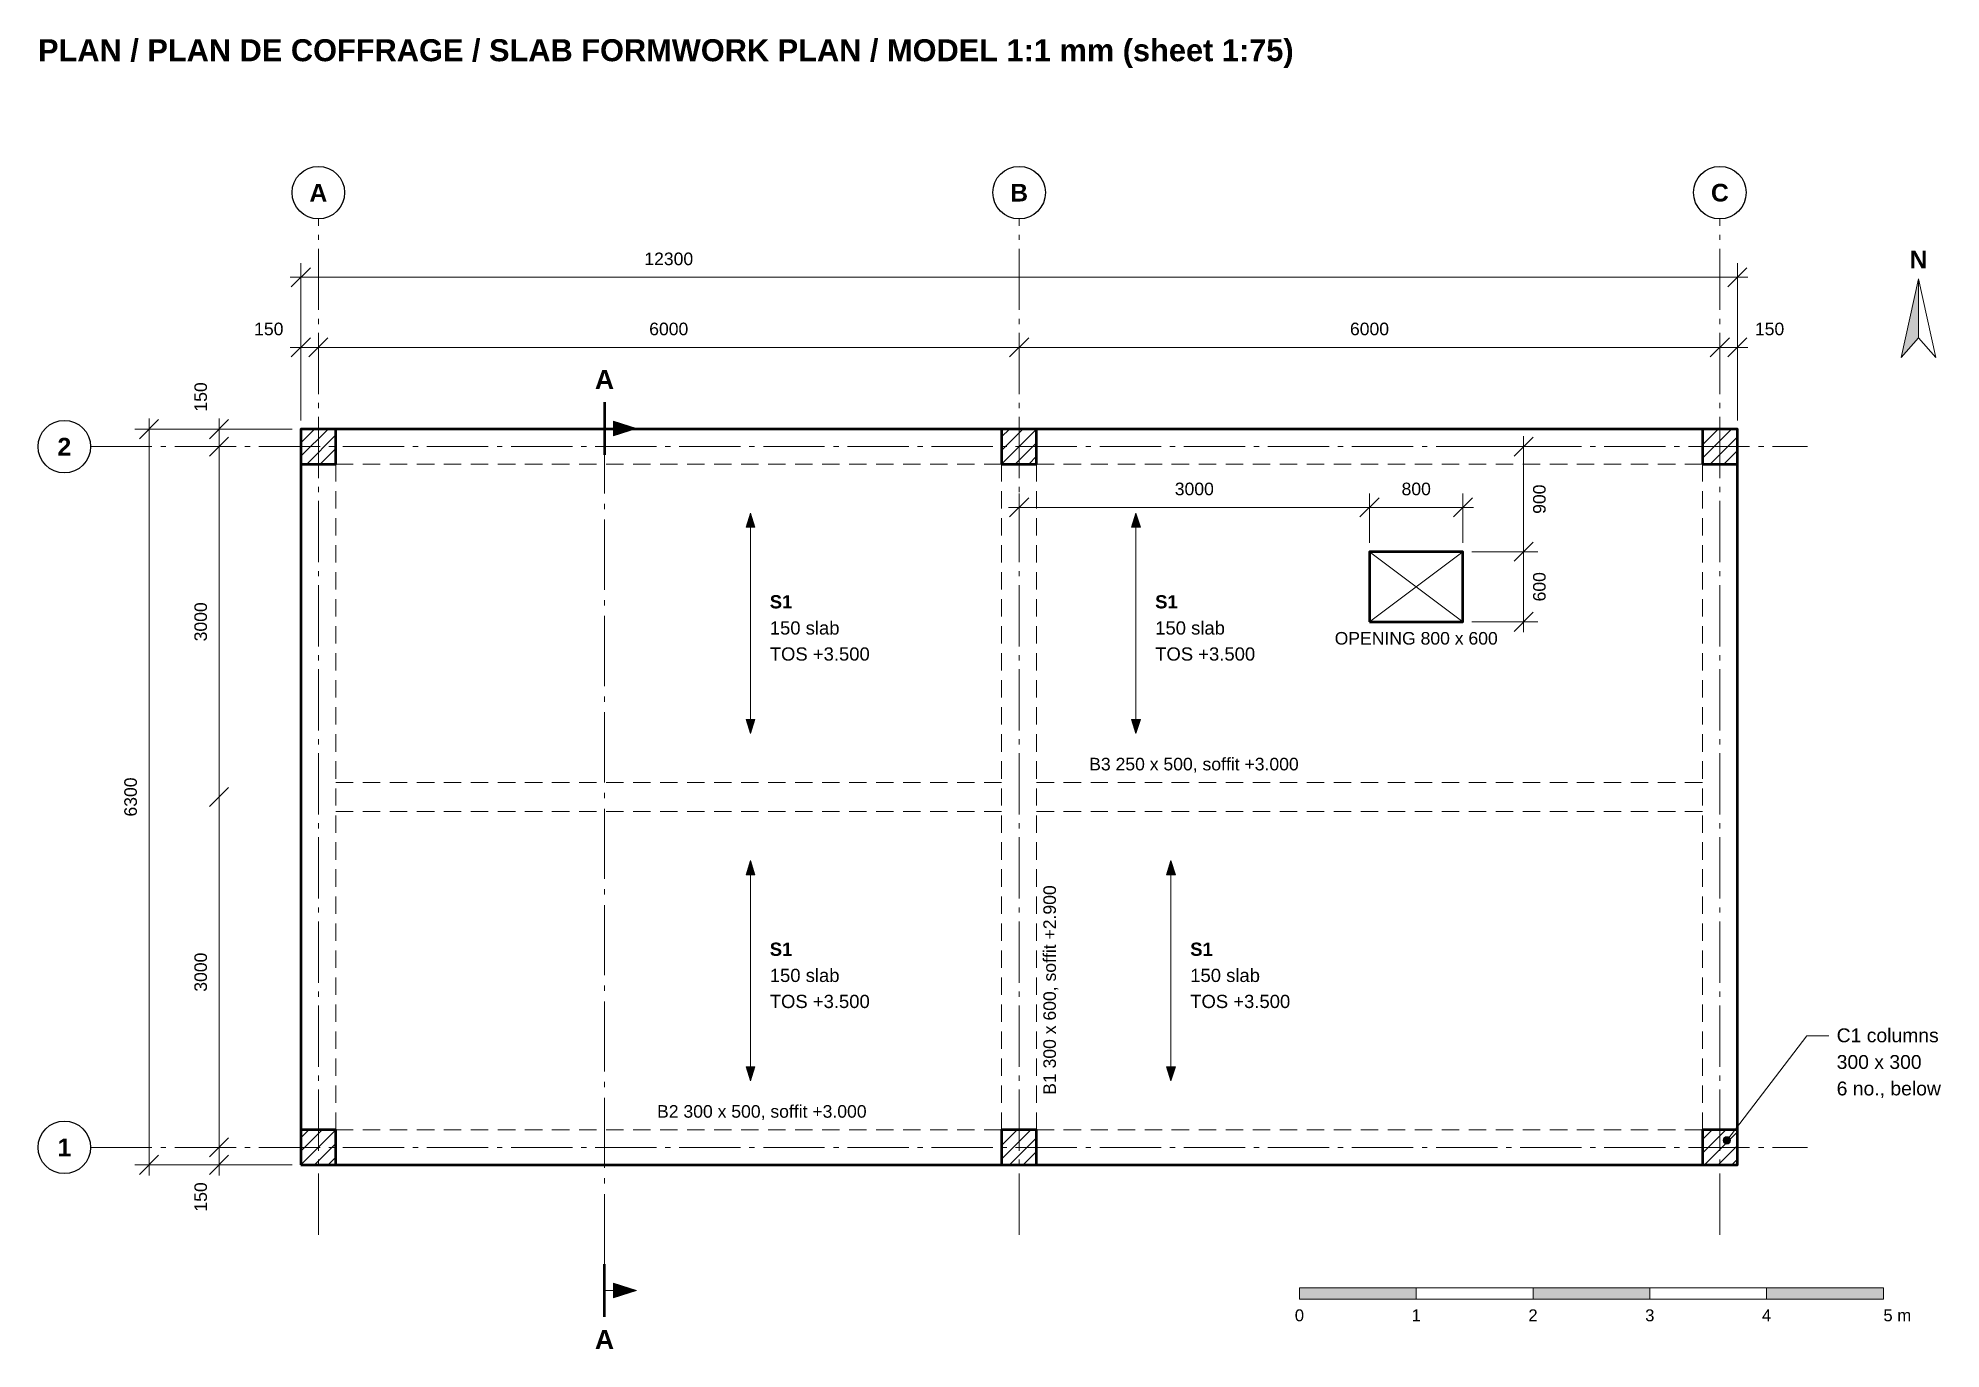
# Model space of a CAD drawing. Header units: millimetres. Extents: x 0 to 49744, y 0 to 11279.
# Drawn here: x 0 to 16293, y 54 to 11279 of the extents above; entities that cross this region are included whole.
import ezdxf
from ezdxf.enums import TextEntityAlignment as Align

# ---------------------------------------------------------------- set-up
doc = ezdxf.new("R2010")
doc.units = ezdxf.units.MM
for name, color, linetype, lineweight, true_color in [('A-BORDER', 7, 'Continuous', 18, 0x6f8794), ('A-DIMS', 7, 'Continuous', 15, 0x46606d), ('A-TEXT', 7, 'Continuous', 15, 0x1b2a33), ('S-CONC', 7, 'Continuous', 50, 0x1f2d36), ('S-CONC-BYD', 7, 'Continuous', 18, 0x5b6b74), ('S-GRID', 7, 'Continuous', 13, 0x6f8a93), ('S-HATCH', 7, 'Continuous', 9, 0x9aa5aa), ('S-HIDDEN', 7, 'Continuous', 18, 0x5b6b74)]:
    doc.layers.add(name, color=color, linetype=linetype, lineweight=lineweight, true_color=true_color)
doc.styles.add('STR_BOLD', font='arialbd.ttf')
doc.styles.add('STR_REGULAR', font='arial.ttf')

msp = doc.modelspace()

# ---------------------------------------------------------------- texts
at = {"layer": 'A-TEXT', "style": 'STR_BOLD'}
msp.add_text('PLAN / PLAN DE COFFRAGE / SLAB FORMWORK PLAN / MODEL 1:1 mm (sheet 1:75)', height=188.47, dxfattribs=at).set_placement((0, 11080))

# ---------------------------------------------------------------- blocks, each defined once
blk = doc.blocks.new('2104_SLAB_FORMWORK_PLAN_PLAN')
at = {"layer": 'A-DIMS'}
for points in [[(13700, 7438), (13552, 6762), (13700, 6931)], [(2723, 6155), (2528, 6217), (2528, 6093)], [(3700, 5430), (3662, 5310), (3738, 5310)], [(7000, 5430), (6962, 5310), (7038, 5310)], [(3700, 3545), (3738, 3665), (3662, 3665)], [(7000, 3545), (7038, 3665), (6962, 3665)], [(3700, 2455), (3662, 2335), (3738, 2335)], [(7300, 2455), (7262, 2335), (7338, 2335)], [(3700, 570), (3738, 690), (3662, 690)], [(7300, 570), (7338, 690), (7262, 690)], [(2723, -1225), (2528, -1163), (2528, -1287)], [(8400, -1300), (9400, -1300), (9400, -1202), (8400, -1202)], [(10400, -1300), (11400, -1300), (11400, -1202), (10400, -1202)], [(12400, -1300), (13400, -1300), (13400, -1202), (12400, -1202)]]:
    blk.add_hatch(color=256, dxfattribs=at).paths.add_polyline_path(points)
h = blk.add_hatch(color=256, dxfattribs=at)
edge = h.paths.add_edge_path()
edge.add_arc((12060, 60), 31.5, 0, 360)
at = {"layer": 'A-DIMS', "lineweight": 30}
for p, q in [((-232, 7368), (-68, 7532)), ((12068, 7368), (12232, 7532)), ((-232, 6768), (-68, 6932)), ((-82, 6768), (82, 6932)), ((-82, 6768), (82, 6932)), ((5918, 6768), (6082, 6932)), ((5918, 6768), (6082, 6932)), ((11918, 6768), (12082, 6932)), ((11918, 6768), (12082, 6932)), ((12068, 6768), (12232, 6932)), ((-1532, 6068), (-1368, 6232)), ((-932, 6068), (-768, 6232)), ((-932, 5918), (-768, 6082)), ((-932, 5918), (-768, 6082)), ((10238, 5918), (10402, 6082)), ((5918, 5398), (6082, 5562)), ((8918, 5398), (9082, 5562)), ((8918, 5398), (9082, 5562)), ((9718, 5398), (9882, 5562)), ((10238, 5018), (10402, 5182)), ((10238, 5018), (10402, 5182)), ((10238, 4418), (10402, 4582)), ((-932, 2918), (-768, 3082)), ((-932, 2918), (-768, 3082)), ((-932, -82), (-768, 82)), ((-932, -82), (-768, 82)), ((-1532, -232), (-1368, -68)), ((-932, -232), (-768, -68))]:
    blk.add_line(p, q, dxfattribs=at)
at = {"layer": 'A-DIMS'}
for p, q in [((-150, 6225), (-150, 7570)), ((12150, 6225), (12150, 7570)), ((-240, 7450), (12240, 7450)), ((-240, 6850), (90, 6850)), ((-90, 6850), (6090, 6850)), ((5910, 6850), (12090, 6850)), ((11910, 6850), (12240, 6850)), ((-1450, -240), (-1450, 6240)), ((-850, 5910), (-850, 6240)), ((-225, 6150), (-1570, 6150)), ((-850, 2910), (-850, 6090)), ((2450, 6155), (2723, 6155)), ((10320, 5010), (10320, 6090)), ((2450, 5600), (2450, 5930)), ((9875, 6000), (10440, 6000)), ((6000, 5175), (6000, 5600)), ((9000, 5175), (9000, 5600)), ((9000, 5175), (9000, 5600)), ((9800, 5175), (9800, 5600)), ((2450, 5465), (2450, 5510)), ((3700, 3545), (3700, 5430)), ((5910, 5480), (9090, 5480)), ((7000, 3545), (7000, 5430)), ((8910, 5480), (9890, 5480)), ((2450, 4775), (2450, 5375)), ((9875, 5100), (10440, 5100)), ((9875, 5100), (10440, 5100)), ((10320, 4410), (10320, 5190)), ((2450, 4640), (2450, 4685)), ((2450, 3950), (2450, 4550)), ((9875, 4500), (10440, 4500)), ((2450, 3815), (2450, 3860)), ((2450, 3125), (2450, 3725)), ((-850, -90), (-850, 3090)), ((2450, 2990), (2450, 3035)), ((2450, 2300), (2450, 2900)), ((3700, 570), (3700, 2455)), ((7300, 570), (7300, 2455)), ((2450, 2165), (2450, 2210)), ((2450, 1475), (2450, 2075)), ((2450, 1340), (2450, 1385)), ((2450, 650), (2450, 1250)), ((2450, 515), (2450, 560)), ((2450, -175), (2450, 425)), ((-850, -240), (-850, 90)), ((-225, -150), (-1570, -150)), ((2450, -310), (2450, -265)), ((2450, -1000), (2450, -400)), ((2450, -1225), (2723, -1225))]:
    blk.add_line(p, q, dxfattribs=at)
at = {"layer": 'A-DIMS', "lineweight": 50}
for p, q in [((2450, 6380), (2450, 5930)), ((2450, -1450), (2450, -1000))]:
    blk.add_line(p, q, dxfattribs=at)
at = {"layer": 'A-DIMS'}
for points in [[(13700, 7438), (13552, 6762), (13700, 6931)], [(13700, 7438), (13848, 6762), (13700, 6931)], [(2723, 6155), (2528, 6217), (2528, 6093)], [(3700, 5430), (3662, 5310), (3738, 5310)], [(7000, 5430), (6962, 5310), (7038, 5310)], [(3700, 3545), (3738, 3665), (3662, 3665)], [(7000, 3545), (7038, 3665), (6962, 3665)], [(3700, 2455), (3662, 2335), (3738, 2335)], [(7300, 2455), (7262, 2335), (7338, 2335)], [(3700, 570), (3738, 690), (3662, 690)], [(7300, 570), (7338, 690), (7262, 690)], [(2723, -1225), (2528, -1163), (2528, -1287)], [(8400, -1300), (9400, -1300), (9400, -1202), (8400, -1202)], [(9400, -1300), (10400, -1300), (10400, -1202), (9400, -1202)], [(10400, -1300), (11400, -1300), (11400, -1202), (10400, -1202)], [(11400, -1300), (12400, -1300), (12400, -1202), (11400, -1202)], [(12400, -1300), (13400, -1300), (13400, -1202), (12400, -1202)]]:
    blk.add_lwpolyline(points, close=True, dxfattribs=at)
blk.add_lwpolyline([(12932, 956), (12745, 956), (12060, 60)], dxfattribs=at)
blk.add_circle((12060, 60), 31.5, dxfattribs=at)
at = {"layer": 'S-CONC'}
for points in [[(-150, -150), (12150, -150), (12150, 6150), (-150, 6150)], [(-150, 5850), (150, 5850), (150, 6150), (-150, 6150)], [(5850, 5850), (6150, 5850), (6150, 6150), (5850, 6150)], [(11850, 5850), (12150, 5850), (12150, 6150), (11850, 6150)], [(9000, 4500), (9800, 4500), (9800, 5100), (9000, 5100)], [(-150, -150), (150, -150), (150, 150), (-150, 150)], [(5850, -150), (6150, -150), (6150, 150), (5850, 150)], [(11850, -150), (12150, -150), (12150, 150), (11850, 150)]]:
    blk.add_lwpolyline(points, close=True, dxfattribs=at)
at = {"layer": 'S-CONC-BYD'}
for p, q in [((9000, 4500), (9800, 5100)), ((9000, 5100), (9800, 4500))]:
    blk.add_line(p, q, dxfattribs=at)
at = {"layer": 'S-GRID'}
for p, q in [((0, 7890), (0, 7950)), ((6000, 7890), (6000, 7950)), ((12000, 7890), (12000, 7950)), ((0, 7770), (0, 7815)), ((0, 7170), (0, 7695)), ((6000, 7770), (6000, 7815)), ((6000, 7170), (6000, 7695)), ((12000, 7770), (12000, 7815)), ((12000, 7170), (12000, 7695)), ((0, 7050), (0, 7095)), ((6000, 7050), (6000, 7095)), ((12000, 7050), (12000, 7095)), ((0, 6450), (0, 6975)), ((6000, 6450), (6000, 6975)), ((12000, 6450), (12000, 6975)), ((0, 6330), (0, 6375)), ((6000, 6330), (6000, 6375)), ((12000, 6330), (12000, 6375)), ((0, 5730), (0, 6255)), ((6000, 5730), (6000, 6255)), ((12000, 5730), (12000, 6255)), ((-1950, 6000), (-1425, 6000)), ((-1350, 6000), (-1305, 6000)), ((-1230, 6000), (-705, 6000)), ((-630, 6000), (-585, 6000)), ((-510, 6000), (15, 6000)), ((90, 6000), (135, 6000)), ((210, 6000), (735, 6000)), ((810, 6000), (855, 6000)), ((930, 6000), (1455, 6000)), ((1530, 6000), (1575, 6000)), ((1650, 6000), (2175, 6000)), ((2250, 6000), (2295, 6000)), ((2370, 6000), (2895, 6000)), ((2970, 6000), (3015, 6000)), ((3090, 6000), (3615, 6000)), ((3690, 6000), (3735, 6000)), ((3810, 6000), (4335, 6000)), ((4410, 6000), (4455, 6000)), ((4530, 6000), (5055, 6000)), ((5130, 6000), (5175, 6000)), ((5250, 6000), (5775, 6000)), ((5850, 6000), (5895, 6000)), ((5970, 6000), (6495, 6000)), ((6570, 6000), (6615, 6000)), ((6690, 6000), (7215, 6000)), ((7290, 6000), (7335, 6000)), ((7410, 6000), (7935, 6000)), ((8010, 6000), (8055, 6000)), ((8130, 6000), (8655, 6000)), ((8730, 6000), (8775, 6000)), ((8850, 6000), (9375, 6000)), ((9450, 6000), (9495, 6000)), ((9570, 6000), (10095, 6000)), ((10170, 6000), (10215, 6000)), ((10290, 6000), (10815, 6000)), ((10890, 6000), (10935, 6000)), ((11010, 6000), (11535, 6000)), ((11610, 6000), (11655, 6000)), ((11730, 6000), (12255, 6000)), ((12330, 6000), (12375, 6000)), ((12450, 6000), (12750, 6000)), ((0, 5610), (0, 5655)), ((6000, 5610), (6000, 5655)), ((12000, 5610), (12000, 5655)), ((0, 5010), (0, 5535)), ((6000, 5010), (6000, 5535)), ((12000, 5010), (12000, 5535)), ((0, 4890), (0, 4935)), ((6000, 4890), (6000, 4935)), ((12000, 4890), (12000, 4935)), ((0, 4290), (0, 4815)), ((6000, 4290), (6000, 4815)), ((12000, 4290), (12000, 4815)), ((0, 4170), (0, 4215)), ((0, 3570), (0, 4095)), ((6000, 4170), (6000, 4215)), ((6000, 3570), (6000, 4095)), ((12000, 4170), (12000, 4215)), ((12000, 3570), (12000, 4095)), ((0, 3450), (0, 3495)), ((6000, 3450), (6000, 3495)), ((12000, 3450), (12000, 3495)), ((0, 2850), (0, 3375)), ((6000, 2850), (6000, 3375)), ((12000, 2850), (12000, 3375)), ((0, 2730), (0, 2775)), ((6000, 2730), (6000, 2775)), ((12000, 2730), (12000, 2775)), ((0, 2130), (0, 2655)), ((6000, 2130), (6000, 2655)), ((12000, 2130), (12000, 2655)), ((0, 2010), (0, 2055)), ((6000, 2010), (6000, 2055)), ((12000, 2010), (12000, 2055)), ((0, 1410), (0, 1935)), ((6000, 1410), (6000, 1935)), ((12000, 1410), (12000, 1935)), ((0, 1290), (0, 1335)), ((6000, 1290), (6000, 1335)), ((12000, 1290), (12000, 1335)), ((0, 690), (0, 1215)), ((6000, 690), (6000, 1215)), ((12000, 690), (12000, 1215)), ((0, 570), (0, 615)), ((0, -30), (0, 495)), ((6000, 570), (6000, 615)), ((6000, -30), (6000, 495)), ((12000, 570), (12000, 615)), ((12000, -30), (12000, 495)), ((-1950, 0), (-1425, 0)), ((-1350, 0), (-1305, 0)), ((-1230, 0), (-705, 0)), ((-630, 0), (-585, 0)), ((-510, 0), (15, 0)), ((90, 0), (135, 0)), ((210, 0), (735, 0)), ((810, 0), (855, 0)), ((930, 0), (1455, 0)), ((1530, 0), (1575, 0)), ((1650, 0), (2175, 0)), ((2250, 0), (2295, 0)), ((2370, 0), (2895, 0)), ((2970, 0), (3015, 0)), ((3090, 0), (3615, 0)), ((3690, 0), (3735, 0)), ((3810, 0), (4335, 0)), ((4410, 0), (4455, 0)), ((4530, 0), (5055, 0)), ((5130, 0), (5175, 0)), ((5250, 0), (5775, 0)), ((5850, 0), (5895, 0)), ((5970, 0), (6495, 0)), ((6570, 0), (6615, 0)), ((6690, 0), (7215, 0)), ((7290, 0), (7335, 0)), ((7410, 0), (7935, 0)), ((8010, 0), (8055, 0)), ((8130, 0), (8655, 0)), ((8730, 0), (8775, 0)), ((8850, 0), (9375, 0)), ((9450, 0), (9495, 0)), ((9570, 0), (10095, 0)), ((10170, 0), (10215, 0)), ((10290, 0), (10815, 0)), ((10890, 0), (10935, 0)), ((11010, 0), (11535, 0)), ((11610, 0), (11655, 0)), ((11730, 0), (12255, 0)), ((12330, 0), (12375, 0)), ((12450, 0), (12750, 0)), ((0, -150), (0, -105)), ((6000, -150), (6000, -105)), ((12000, -150), (12000, -105)), ((0, -750), (0, -225)), ((6000, -750), (6000, -225)), ((12000, -750), (12000, -225))]:
    blk.add_line(p, q, dxfattribs=at)
at = {"layer": 'S-GRID', "lineweight": 25}
for centre in [(0, 8175), (6000, 8175), (12000, 8175), (-2175, 6000), (-2175, 0)]:
    blk.add_circle(centre, 225, dxfattribs=at)
at = {"layer": 'S-HATCH'}
for p, q in [((-150, 5917), (83, 6150)), ((-150, 6034), (-34, 6150)), ((-100, 5850), (150, 6100)), ((5850, 5850), (6150, 6150)), ((5850, 5967), (6033, 6150)), ((5850, 6083), (5917, 6150)), ((5967, 5850), (6150, 6033)), ((11850, 5900), (12100, 6150)), ((11850, 6016), (11984, 6150)), ((11850, 6133), (11867, 6150)), ((11917, 5850), (12150, 6083)), ((16, 5850), (150, 5984)), ((133, 5850), (150, 5867)), ((6083, 5850), (6150, 5917)), ((12034, 5850), (12150, 5966)), ((-150, -150), (150, 150)), ((-150, -33), (33, 150)), ((-150, 83), (-83, 150)), ((-33, -150), (150, 33)), ((5850, -100), (6100, 150)), ((5850, 16), (5984, 150)), ((5850, 133), (5867, 150)), ((5917, -150), (6150, 83)), ((11850, -51), (12051, 150)), ((11850, 66), (11934, 150)), ((11867, -150), (12150, 133)), ((11984, -150), (12150, 16)), ((83, -150), (150, -83)), ((6034, -150), (6150, -34)), ((12101, -150), (12150, -101))]:
    blk.add_line(p, q, dxfattribs=at)
at = {"layer": 'S-HIDDEN'}
for p, q in [((150, 5701), (150, 5850)), ((150, 5850), (299, 5850)), ((381, 5850), (530, 5850)), ((613, 5850), (761, 5850)), ((844, 5850), (993, 5850)), ((1075, 5850), (1224, 5850)), ((1306, 5850), (1455, 5850)), ((1538, 5850), (1687, 5850)), ((1769, 5850), (1918, 5850)), ((2000, 5850), (2149, 5850)), ((2232, 5850), (2381, 5850)), ((2463, 5850), (2612, 5850)), ((2694, 5850), (2843, 5850)), ((2926, 5850), (3074, 5850)), ((3157, 5850), (3306, 5850)), ((3388, 5850), (3537, 5850)), ((3620, 5850), (3768, 5850)), ((3851, 5850), (4000, 5850)), ((4082, 5850), (4231, 5850)), ((4313, 5850), (4462, 5850)), ((4545, 5850), (4694, 5850)), ((4776, 5850), (4925, 5850)), ((5007, 5850), (5156, 5850)), ((5239, 5850), (5387, 5850)), ((5470, 5850), (5619, 5850)), ((5701, 5850), (5850, 5850)), ((5850, 5701), (5850, 5850)), ((6150, 5701), (6150, 5850)), ((6150, 5850), (6299, 5850)), ((6381, 5850), (6530, 5850)), ((6613, 5850), (6761, 5850)), ((6844, 5850), (6993, 5850)), ((7075, 5850), (7224, 5850)), ((7306, 5850), (7455, 5850)), ((7538, 5850), (7687, 5850)), ((7769, 5850), (7918, 5850)), ((8000, 5850), (8149, 5850)), ((8232, 5850), (8380, 5850)), ((8463, 5850), (8612, 5850)), ((8694, 5850), (8843, 5850)), ((8926, 5850), (9074, 5850)), ((9157, 5850), (9306, 5850)), ((9388, 5850), (9537, 5850)), ((9620, 5850), (9768, 5850)), ((9851, 5850), (10000, 5850)), ((10082, 5850), (10231, 5850)), ((10313, 5850), (10462, 5850)), ((10545, 5850), (10694, 5850)), ((10776, 5850), (10925, 5850)), ((11007, 5850), (11156, 5850)), ((11239, 5850), (11387, 5850)), ((11470, 5850), (11619, 5850)), ((11701, 5850), (11850, 5850)), ((11850, 5701), (11850, 5850)), ((150, 5470), (150, 5619)), ((5850, 5470), (5850, 5619)), ((6150, 5470), (6150, 5619)), ((11850, 5470), (11850, 5619)), ((150, 5239), (150, 5387)), ((5850, 5239), (5850, 5387)), ((6150, 5239), (6150, 5387)), ((11850, 5239), (11850, 5387)), ((150, 5007), (150, 5156)), ((5850, 5007), (5850, 5156)), ((6150, 5007), (6150, 5156)), ((11850, 5007), (11850, 5156)), ((150, 4776), (150, 4925)), ((5850, 4776), (5850, 4925)), ((6150, 4776), (6150, 4925)), ((11850, 4776), (11850, 4925)), ((150, 4545), (150, 4694)), ((5850, 4545), (5850, 4694)), ((6150, 4545), (6150, 4694)), ((11850, 4545), (11850, 4694)), ((150, 4313), (150, 4462)), ((5850, 4313), (5850, 4462)), ((6150, 4313), (6150, 4462)), ((11850, 4313), (11850, 4462)), ((150, 4082), (150, 4231)), ((5850, 4082), (5850, 4231)), ((6150, 4082), (6150, 4231)), ((11850, 4082), (11850, 4231)), ((150, 3851), (150, 4000)), ((5850, 3851), (5850, 4000)), ((6150, 3851), (6150, 4000)), ((11850, 3851), (11850, 4000)), ((150, 3620), (150, 3768)), ((5850, 3620), (5850, 3768)), ((6150, 3620), (6150, 3768)), ((11850, 3620), (11850, 3768)), ((150, 3388), (150, 3537)), ((5850, 3388), (5850, 3537)), ((6150, 3388), (6150, 3537)), ((11850, 3388), (11850, 3537)), ((150, 3157), (150, 3306)), ((5850, 3157), (5850, 3306)), ((6150, 3157), (6150, 3306)), ((11850, 3157), (11850, 3306)), ((150, 3125), (299, 3125)), ((381, 3125), (530, 3125)), ((613, 3125), (761, 3125)), ((844, 3125), (993, 3125)), ((1075, 3125), (1224, 3125)), ((1306, 3125), (1455, 3125)), ((1538, 3125), (1687, 3125)), ((1769, 3125), (1918, 3125)), ((2000, 3125), (2149, 3125)), ((2232, 3125), (2381, 3125)), ((2463, 3125), (2612, 3125)), ((2694, 3125), (2843, 3125)), ((2926, 3125), (3074, 3125)), ((3157, 3125), (3306, 3125)), ((3388, 3125), (3537, 3125)), ((3620, 3125), (3768, 3125)), ((3851, 3125), (4000, 3125)), ((4082, 3125), (4231, 3125)), ((4313, 3125), (4462, 3125)), ((4545, 3125), (4694, 3125)), ((4776, 3125), (4925, 3125)), ((5007, 3125), (5156, 3125)), ((5239, 3125), (5387, 3125)), ((5470, 3125), (5619, 3125)), ((5701, 3125), (5850, 3125)), ((6150, 3125), (6299, 3125)), ((6381, 3125), (6530, 3125)), ((6613, 3125), (6761, 3125)), ((6844, 3125), (6993, 3125)), ((7075, 3125), (7224, 3125)), ((7306, 3125), (7455, 3125)), ((7538, 3125), (7687, 3125)), ((7769, 3125), (7918, 3125)), ((8000, 3125), (8149, 3125)), ((8232, 3125), (8380, 3125)), ((8463, 3125), (8612, 3125)), ((8694, 3125), (8843, 3125)), ((8926, 3125), (9074, 3125)), ((9157, 3125), (9306, 3125)), ((9388, 3125), (9537, 3125)), ((9620, 3125), (9768, 3125)), ((9851, 3125), (10000, 3125)), ((10082, 3125), (10231, 3125)), ((10313, 3125), (10462, 3125)), ((10545, 3125), (10694, 3125)), ((10776, 3125), (10925, 3125)), ((11007, 3125), (11156, 3125)), ((11239, 3125), (11387, 3125)), ((11470, 3125), (11619, 3125)), ((11701, 3125), (11850, 3125)), ((150, 2926), (150, 3074)), ((5850, 2926), (5850, 3074)), ((6150, 2926), (6150, 3074)), ((11850, 2926), (11850, 3074)), ((150, 2875), (299, 2875)), ((150, 2694), (150, 2843)), ((381, 2875), (530, 2875)), ((613, 2875), (761, 2875)), ((844, 2875), (993, 2875)), ((1075, 2875), (1224, 2875)), ((1306, 2875), (1455, 2875)), ((1538, 2875), (1687, 2875)), ((1769, 2875), (1918, 2875)), ((2000, 2875), (2149, 2875)), ((2232, 2875), (2381, 2875)), ((2463, 2875), (2612, 2875)), ((2694, 2875), (2843, 2875)), ((2926, 2875), (3074, 2875)), ((3157, 2875), (3306, 2875)), ((3388, 2875), (3537, 2875)), ((3620, 2875), (3768, 2875)), ((3851, 2875), (4000, 2875)), ((4082, 2875), (4231, 2875)), ((4313, 2875), (4462, 2875)), ((4545, 2875), (4694, 2875)), ((4776, 2875), (4925, 2875)), ((5007, 2875), (5156, 2875)), ((5239, 2875), (5387, 2875)), ((5470, 2875), (5619, 2875)), ((5701, 2875), (5850, 2875)), ((5850, 2694), (5850, 2843)), ((6150, 2875), (6299, 2875)), ((6150, 2694), (6150, 2843)), ((6381, 2875), (6530, 2875)), ((6613, 2875), (6761, 2875)), ((6844, 2875), (6993, 2875)), ((7075, 2875), (7224, 2875)), ((7306, 2875), (7455, 2875)), ((7538, 2875), (7687, 2875)), ((7769, 2875), (7918, 2875)), ((8000, 2875), (8149, 2875)), ((8232, 2875), (8380, 2875)), ((8463, 2875), (8612, 2875)), ((8694, 2875), (8843, 2875)), ((8926, 2875), (9074, 2875)), ((9157, 2875), (9306, 2875)), ((9388, 2875), (9537, 2875)), ((9620, 2875), (9768, 2875)), ((9851, 2875), (10000, 2875)), ((10082, 2875), (10231, 2875)), ((10313, 2875), (10462, 2875)), ((10545, 2875), (10694, 2875)), ((10776, 2875), (10925, 2875)), ((11007, 2875), (11156, 2875)), ((11239, 2875), (11387, 2875)), ((11470, 2875), (11619, 2875)), ((11701, 2875), (11850, 2875)), ((11850, 2694), (11850, 2843)), ((150, 2463), (150, 2612)), ((5850, 2463), (5850, 2612)), ((6150, 2463), (6150, 2612)), ((11850, 2463), (11850, 2612)), ((150, 2232), (150, 2381)), ((5850, 2232), (5850, 2381)), ((6150, 2232), (6150, 2381)), ((11850, 2232), (11850, 2381)), ((150, 2000), (150, 2149)), ((5850, 2000), (5850, 2149)), ((6150, 2000), (6150, 2149)), ((11850, 2000), (11850, 2149)), ((150, 1769), (150, 1918)), ((5850, 1769), (5850, 1918)), ((6150, 1769), (6150, 1918)), ((11850, 1769), (11850, 1918)), ((150, 1538), (150, 1687)), ((5850, 1538), (5850, 1687)), ((6150, 1538), (6150, 1687)), ((11850, 1538), (11850, 1687)), ((150, 1306), (150, 1455)), ((5850, 1306), (5850, 1455)), ((6150, 1306), (6150, 1455)), ((11850, 1306), (11850, 1455)), ((150, 1075), (150, 1224)), ((5850, 1075), (5850, 1224)), ((6150, 1075), (6150, 1224)), ((11850, 1075), (11850, 1224)), ((150, 844), (150, 993)), ((5850, 844), (5850, 993)), ((6150, 844), (6150, 993)), ((11850, 844), (11850, 993)), ((150, 613), (150, 761)), ((5850, 613), (5850, 761)), ((6150, 613), (6150, 761)), ((11850, 613), (11850, 761)), ((150, 381), (150, 530)), ((5850, 381), (5850, 530)), ((6150, 381), (6150, 530)), ((11850, 381), (11850, 530)), ((150, 150), (150, 299)), ((5850, 150), (5850, 299)), ((6150, 150), (6150, 299)), ((11850, 150), (11850, 299)), ((150, 150), (299, 150)), ((381, 150), (530, 150)), ((613, 150), (761, 150)), ((844, 150), (993, 150)), ((1075, 150), (1224, 150)), ((1306, 150), (1455, 150)), ((1538, 150), (1687, 150)), ((1769, 150), (1918, 150)), ((2000, 150), (2149, 150)), ((2232, 150), (2381, 150)), ((2463, 150), (2612, 150)), ((2694, 150), (2843, 150)), ((2926, 150), (3074, 150)), ((3157, 150), (3306, 150)), ((3388, 150), (3537, 150)), ((3620, 150), (3768, 150)), ((3851, 150), (4000, 150)), ((4082, 150), (4231, 150)), ((4313, 150), (4462, 150)), ((4545, 150), (4694, 150)), ((4776, 150), (4925, 150)), ((5007, 150), (5156, 150)), ((5239, 150), (5387, 150)), ((5470, 150), (5619, 150)), ((5701, 150), (5850, 150)), ((6150, 150), (6299, 150)), ((6381, 150), (6530, 150)), ((6613, 150), (6761, 150)), ((6844, 150), (6993, 150)), ((7075, 150), (7224, 150)), ((7306, 150), (7455, 150)), ((7538, 150), (7687, 150)), ((7769, 150), (7918, 150)), ((8000, 150), (8149, 150)), ((8232, 150), (8380, 150)), ((8463, 150), (8612, 150)), ((8694, 150), (8843, 150)), ((8926, 150), (9074, 150)), ((9157, 150), (9306, 150)), ((9388, 150), (9537, 150)), ((9620, 150), (9768, 150)), ((9851, 150), (10000, 150)), ((10082, 150), (10231, 150)), ((10313, 150), (10462, 150)), ((10545, 150), (10694, 150)), ((10776, 150), (10925, 150)), ((11007, 150), (11156, 150)), ((11239, 150), (11387, 150)), ((11470, 150), (11619, 150)), ((11701, 150), (11850, 150))]:
    blk.add_line(p, q, dxfattribs=at)
at = {"layer": 'A-DIMS', "style": 'STR_REGULAR'}
for s, height, p in [('12300', 107.7, (3000, 7554)), ('6000', 107.7, (3000, 6954)), ('6000', 107.7, (9000, 6954)), ('3000', 107.7, (7500, 5584)), ('800', 107.7, (9400, 5584)), ('0', 102, (8400, -1489)), ('1', 102, (9400, -1489)), ('2', 102, (10400, -1489)), ('3', 102, (11400, -1489)), ('4', 102, (12400, -1489))]:
    blk.add_text(s, height=height, dxfattribs=at).set_placement(p, align=Align.CENTER)
for s, height, p in [('150', 107.7, (-550, 6954)), ('150', 107.7, (12300, 6954)), ('5 m', 102.3, (13400, -1489))]:
    blk.add_text(s, height=height, dxfattribs=at).set_placement(p)
for p in [(-954, 6300), (-954, -550)]:
    blk.add_text('150', height=107.7, rotation=90, dxfattribs=at).set_placement(p)
for s, p in [('900', (10508, 5550)), ('600', (10508, 4800)), ('3000', (-954, 4500)), ('6300', (-1554, 3000)), ('3000', (-954, 1500))]:
    blk.add_text(s, height=107.7, rotation=90, dxfattribs=at).set_placement(p, align=Align.CENTER)
at = {"layer": 'A-TEXT'}
for s, height, style, p in [('A', 151, 'STR_BOLD', (0, 8099)), ('B', 151, 'STR_BOLD', (6000, 8099)), ('C', 151, 'STR_BOLD', (12000, 8099)), ('N', 151, 'STR_BOLD', (13700, 7528)), ('A', 162, 'STR_BOLD', (2450, 6494)), ('2', 151, 'STR_BOLD', (-2175, 5924)), ('OPENING 800 x 600', 107.7, 'STR_REGULAR', (9400, 4305)), ('1', 151, 'STR_BOLD', (-2175, -76)), ('A', 162, 'STR_BOLD', (2450, -1726))]:
    blk.add_text(s, height=height, dxfattribs=dict(at, style=style)).set_placement(p, align=Align.CENTER)
for s, height, style, p in [('S1', 113.1, 'STR_BOLD', (3865, 4615)), ('S1', 113.1, 'STR_BOLD', (7165, 4615)), ('150 slab', 113.1, 'STR_REGULAR', (3865, 4391)), ('150 slab', 113.1, 'STR_REGULAR', (7165, 4391)), ('TOS +3.500', 113.1, 'STR_REGULAR', (3865, 4168)), ('TOS +3.500', 113.1, 'STR_REGULAR', (7165, 4168)), ('B3 250 x 500, soffit +3.000', 107.7, 'STR_REGULAR', (6600, 3228)), ('S1', 113.1, 'STR_BOLD', (3865, 1640)), ('S1', 113.1, 'STR_BOLD', (7465, 1640)), ('150 slab', 113.1, 'STR_REGULAR', (3865, 1416)), ('150 slab', 113.1, 'STR_REGULAR', (7465, 1416)), ('TOS +3.500', 113.1, 'STR_REGULAR', (3865, 1193)), ('TOS +3.500', 113.1, 'STR_REGULAR', (7465, 1193)), ('C1 columns', 118.5, 'STR_REGULAR', (13000, 900)), ('300 x 300', 118.5, 'STR_REGULAR', (13000, 672)), ('6 no., below', 118.47, 'STR_REGULAR', (13000, 445)), ('B2 300 x 500, soffit +3.000', 107.7, 'STR_REGULAR', (2900, 254))]:
    blk.add_text(s, height=height, dxfattribs=dict(at, style=style)).set_placement(p)
at = {"layer": 'A-TEXT', "style": 'STR_REGULAR'}
blk.add_text('B1 300 x 600, soffit +2.900', height=107.7, rotation=90, dxfattribs=at).set_placement((6315, 450))

# ---------------------------------------------------------------- block references
at = {"layer": 'A-BORDER'}
msp.add_blockref('2104_SLAB_FORMWORK_PLAN_PLAN', (2400, 1780), dxfattribs=at)

msp.set_redraw_order([(e.dxf.handle, doc.entitydb.next_handle()) for e in msp.query("TEXT MTEXT ATTDEF DIMENSION ARC_DIMENSION")])  # texts and dimensions are drawn at this point

doc.saveas('drawing.dxf')
